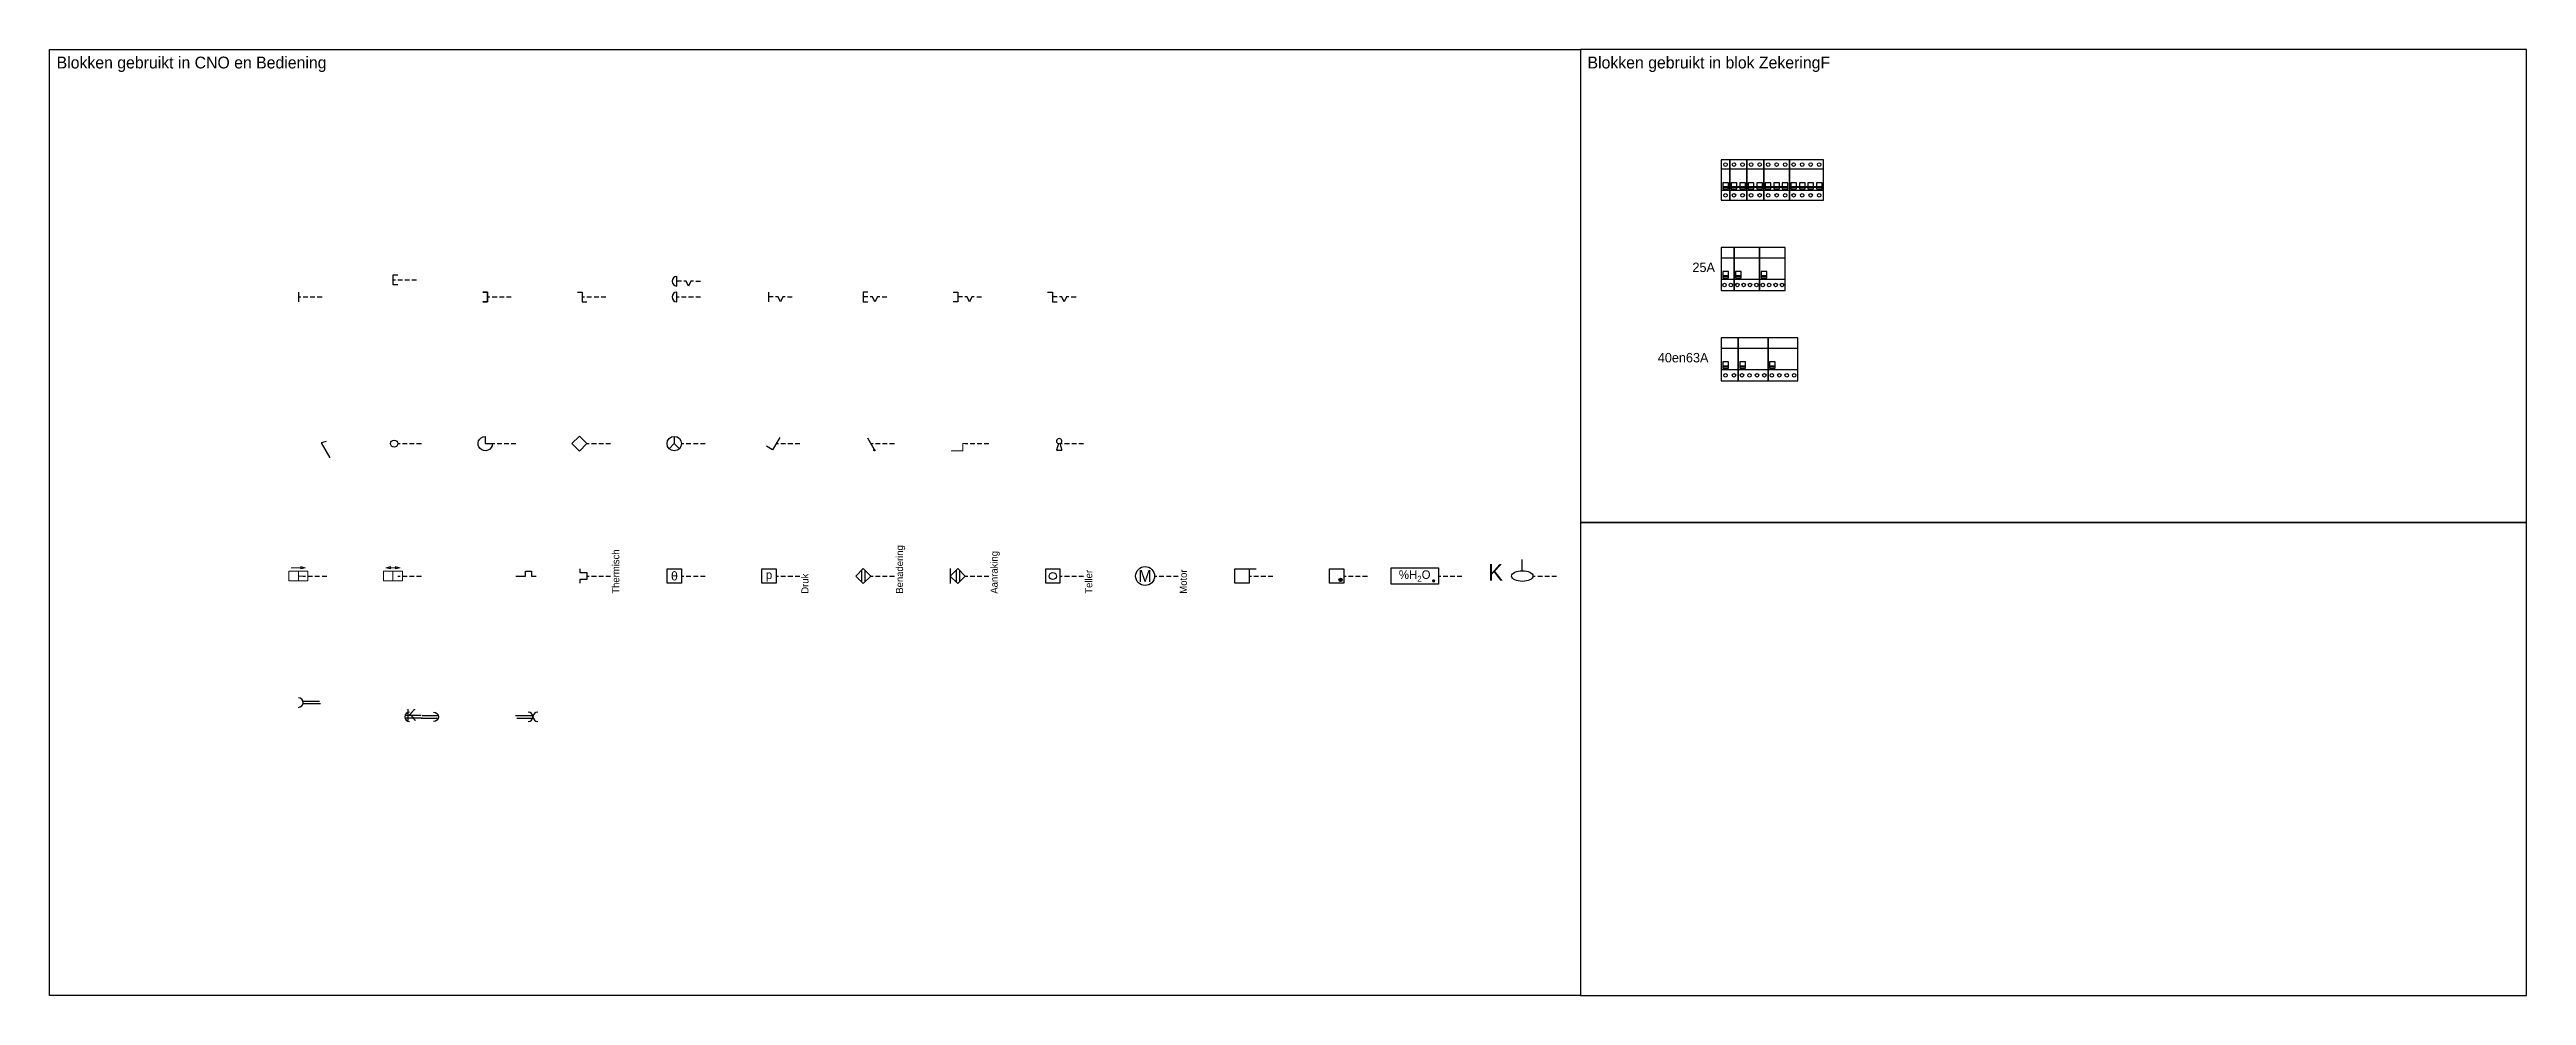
# Model space of a CAD drawing. Header units: millimetres. Extents: x -7152 to 5843, y -5056 to 10205.
# Drawn here: x -4524 to -4000, y 700 to 900 of the extents above; entities that cross this region are included whole.
import ezdxf
from ezdxf.enums import TextEntityAlignment as Align

# ---------------------------------------------------------------- set-up
doc = ezdxf.new("R2010")
doc.units = ezdxf.units.MM
doc.layers.add('BlockSupport', color=93, linetype='Continuous')
doc.styles.add('ARIAL', font='arial.ttf')
doc.styles.add('ISOPLUS', font='isoplus')
doc.styles.get("Standard").update_dxf_attribs({"font": 'isoplus.shx'})

msp = doc.modelspace()

# ---------------------------------------------------------------- texts
at = {"linetype": 'Continuous', "ltscale": 15}
for s, p in [('Blokken gebruikt in CNO en Bediening', (-4522.146, 898.5)), ('Blokken gebruikt in blok ZekeringF', (-4198.5, 898.5))]:
    msp.add_text(s, height=2.5, dxfattribs=at).set_placement(p, align=Align.TOP_LEFT)
at = {"color": 7}
for s, p in [('25A', (-4176.322, 852.951)), ('40en63A', (-4183.644, 833.851))]:
    msp.add_text(s, height=2, dxfattribs=at).set_placement(p)
at = {"layer": 'BlockSupport', "color": 1}
for s, p in [('Thermisch', (-4403.198, 784.947)), ('Benadering', (-4343.198, 784.947)), ('Aanraking', (-4323.198, 784.947)), ('Druk', (-4363.198, 784.947)), ('Teller', (-4303.198, 784.947)), ('Motor', (-4283.198, 784.947))]:
    msp.add_text(s, height=1.5, rotation=90, dxfattribs=at).set_placement(p)
at = {"layer": 'BlockSupport', "color": 7, "style": 'ISOPLUS'}
msp.add_text('K', height=3.5, dxfattribs=at).set_placement((-4219.497, 789.469), align=Align.MIDDLE_LEFT)
at = {"layer": 'BlockSupport', "color": 2, "style": 'ISOPLUS'}
msp.add_text('K', height=3.5, dxfattribs=at).set_placement((-4219.497, 789.469), align=Align.MIDDLE_LEFT)
at = {"layer": 'BlockSupport', "color": 7, "style": 'ISOPLUS'}
msp.add_text('K', height=2.5, dxfattribs=at).set_placement((-4447.179, 757.33), align=Align.BOTTOM_CENTER)

# ---------------------------------------------------------------- blocks, each defined once
blk = doc.blocks.new('iC60H-2P')
at = {"color": 0}
for p, q in [((3.6, 2.25), (0, 2.25)), ((3.6, -2.25), (0, -2.25))]:
    blk.add_line(p, q, dxfattribs=at)
blk.add_lwpolyline([(0, -4.25), (3.6, -4.25), (3.6, 4.25), (0, 4.25)], close=True, dxfattribs=at)
at = {"color": 0, "const_width": 0.4}
blk.add_lwpolyline([(0.3, -1.5), (3.3, -1.5)], dxfattribs=at)
at = {"color": 0, "linetype": 'Continuous'}
for points in [[(0.3, -1.87), (1.5, -1.87), (1.5, -0.58), (0.3, -0.58)], [(2.1, -1.87), (3.3, -1.87), (3.3, -0.58), (2.1, -0.58)]]:
    blk.add_lwpolyline(points, close=True, dxfattribs=at)
at = {"color": 0}
for centre in [(0.9, 3.25), (2.7, 3.25), (0.9, -3.25), (2.7, -3.25)]:
    blk.add_circle(centre, 0.375, dxfattribs=at)
blk = doc.blocks.new('iC60H-4P')
at = {"color": 0}
for p, q in [((7.2, 2.25), (0, 2.25)), ((7.2, -2.25), (0, -2.25))]:
    blk.add_line(p, q, dxfattribs=at)
blk.add_lwpolyline([(0, -4.25), (7.2, -4.25), (7.2, 4.25), (0, 4.25)], close=True, dxfattribs=at)
at = {"color": 0, "const_width": 0.4}
blk.add_lwpolyline([(0.3, -1.5), (6.9, -1.5)], dxfattribs=at)
at = {"color": 0, "linetype": 'Continuous'}
for points in [[(0.3, -1.87), (1.5, -1.87), (1.5, -0.58), (0.3, -0.58)], [(2.1, -1.87), (3.3, -1.87), (3.3, -0.58), (2.1, -0.58)], [(3.9, -1.87), (5.1, -1.87), (5.1, -0.58), (3.9, -0.58)], [(5.7, -1.87), (6.9, -1.87), (6.9, -0.58), (5.7, -0.58)]]:
    blk.add_lwpolyline(points, close=True, dxfattribs=at)
at = {"color": 0}
for centre in [(0.9, 3.25), (2.7, 3.25), (4.5, 3.25), (6.3, 3.25), (0.9, -3.25), (2.7, -3.25), (4.5, -3.25), (6.3, -3.25)]:
    blk.add_circle(centre, 0.375, dxfattribs=at)
blk = doc.blocks.new('iC60-25A-3P')
at = {"linetype": 'Continuous'}
h = blk.add_hatch(dxfattribs=at)
h.set_pattern_fill('ANGLE', color=253)
h.set_pattern_definition([(0, (0, 0), (0, 6.985), [5.08, -1.905]), (90, (0, 0), (-6.985, 4e-16), [5.08, -1.905])])
h.paths.add_polyline_path([(1.05, -3.4, 1), (0.3, -3.4, 1)])
at = {"color": 0}
for p, q in [((5.4, 2.25), (0, 2.25)), ((5.4, -2.25), (0, -2.25))]:
    blk.add_line(p, q, dxfattribs=at)
blk.add_lwpolyline([(0, -4.55), (5.4, -4.55), (5.4, 4.55), (0, 4.55)], close=True, dxfattribs=at)
at = {"color": 0, "const_width": 0.4}
blk.add_lwpolyline([(0.3, -1.5), (1.5, -1.5)], dxfattribs=at)
at = {"color": 0, "linetype": 'Continuous'}
blk.add_lwpolyline([(0.3, -1.87), (1.5, -1.87), (1.5, -0.58), (0.3, -0.58)], close=True, dxfattribs=at)
at = {"color": 0}
for centre in [(0.68, -3.4), (2.03, -3.4), (3.38, -3.4), (4.73, -3.4)]:
    blk.add_circle(centre, 0.375, dxfattribs=at)
blk = doc.blocks.new('iC60-25A-2P')
at = {"color": 0}
for p, q in [((2.7, 2.25), (0, 2.25)), ((2.7, -2.25), (0, -2.25))]:
    blk.add_line(p, q, dxfattribs=at)
blk.add_lwpolyline([(0, -4.55), (2.7, -4.55), (2.7, 4.55), (0, 4.55)], close=True, dxfattribs=at)
at = {"color": 0, "const_width": 0.4}
blk.add_lwpolyline([(0.3, -1.5), (1.5, -1.5)], dxfattribs=at)
at = {"color": 0, "linetype": 'Continuous'}
blk.add_lwpolyline([(0.3, -1.87), (1.5, -1.87), (1.5, -0.58), (0.3, -0.58)], close=True, dxfattribs=at)
at = {"color": 0}
for centre in [(0.68, -3.4), (2.03, -3.4)]:
    blk.add_circle(centre, 0.375, dxfattribs=at)
blk = doc.blocks.new('iC60H-3P')
at = {"color": 0}
for p, q in [((5.4, 2.25), (0, 2.25)), ((5.4, -2.25), (0, -2.25))]:
    blk.add_line(p, q, dxfattribs=at)
blk.add_lwpolyline([(0, -4.25), (5.4, -4.25), (5.4, 4.25), (0, 4.25)], close=True, dxfattribs=at)
at = {"color": 0, "const_width": 0.4}
blk.add_lwpolyline([(0.3, -1.5), (5.1, -1.5)], dxfattribs=at)
at = {"color": 0, "linetype": 'Continuous'}
for points in [[(0.3, -1.87), (1.5, -1.87), (1.5, -0.58), (0.3, -0.58)], [(2.1, -1.87), (3.3, -1.87), (3.3, -0.58), (2.1, -0.58)], [(3.9, -1.87), (5.1, -1.87), (5.1, -0.58), (3.9, -0.58)]]:
    blk.add_lwpolyline(points, close=True, dxfattribs=at)
at = {"color": 0}
for centre in [(0.9, 3.25), (2.7, 3.25), (4.5, 3.25), (0.9, -3.25), (2.7, -3.25), (4.5, -3.25)]:
    blk.add_circle(centre, 0.375, dxfattribs=at)
blk = doc.blocks.new('iC60H-1P')
at = {"color": 0}
for p, q in [((1.8, 2.25), (0, 2.25)), ((1.8, -2.25), (0, -2.25))]:
    blk.add_line(p, q, dxfattribs=at)
blk.add_lwpolyline([(0, -4.25), (1.8, -4.25), (1.8, 4.25), (0, 4.25)], close=True, dxfattribs=at)
at = {"color": 0, "const_width": 0.4}
blk.add_lwpolyline([(0.3, -1.5), (1.5, -1.5)], dxfattribs=at)
at = {"color": 0, "linetype": 'Continuous'}
blk.add_lwpolyline([(0.3, -1.87), (1.5, -1.87), (1.5, -0.58), (0.3, -0.58)], close=True, dxfattribs=at)
at = {"color": 0}
for centre in [(0.9, 3.25), (0.9, -3.25)]:
    blk.add_circle(centre, 0.375, dxfattribs=at)
blk = doc.blocks.new('iC60A-2p-40A-63A')
at = {"color": 0}
for p, q in [((3.6, 2.25), (0, 2.25)), ((3.6, -2.25), (0, -2.25))]:
    blk.add_line(p, q, dxfattribs=at)
blk.add_lwpolyline([(0, -4.55), (3.6, -4.55), (3.6, 4.55), (0, 4.55)], close=True, dxfattribs=at)
at = {"color": 0, "const_width": 0.4}
blk.add_lwpolyline([(0.3, -1.5), (1.5, -1.5)], dxfattribs=at)
at = {"color": 0, "linetype": 'Continuous'}
blk.add_lwpolyline([(0.3, -1.87), (1.5, -1.87), (1.5, -0.58), (0.3, -0.58)], close=True, dxfattribs=at)
at = {"color": 0}
for centre in [(0.9, -3.4), (2.7, -3.4)]:
    blk.add_circle(centre, 0.375, dxfattribs=at)
blk = doc.blocks.new('iC60A-4p-40A-63A')
at = {"color": 0}
for p, q in [((6.3, 2.25), (0, 2.25)), ((6.3, -2.25), (0, -2.25))]:
    blk.add_line(p, q, dxfattribs=at)
blk.add_lwpolyline([(0, -4.55), (6.3, -4.55), (6.3, 4.55), (0, 4.55)], close=True, dxfattribs=at)
at = {"color": 0, "const_width": 0.4}
blk.add_lwpolyline([(0.3, -1.5), (1.5, -1.5)], dxfattribs=at)
at = {"color": 0, "linetype": 'Continuous'}
blk.add_lwpolyline([(0.3, -1.87), (1.5, -1.87), (1.5, -0.58), (0.3, -0.58)], close=True, dxfattribs=at)
at = {"color": 0}
for centre in [(0.79, -3.4), (2.36, -3.4), (3.94, -3.4), (5.51, -3.4)]:
    blk.add_circle(centre, 0.375, dxfattribs=at)
blk = doc.blocks.new('iC60A-39-40A-63A')
at = {"color": 0}
for p, q in [((6.3, 2.25), (0, 2.25)), ((6.3, -2.25), (0, -2.25))]:
    blk.add_line(p, q, dxfattribs=at)
blk.add_lwpolyline([(0, -4.55), (6.3, -4.55), (6.3, 4.55), (0, 4.55)], close=True, dxfattribs=at)
at = {"color": 0, "const_width": 0.4}
blk.add_lwpolyline([(0.3, -1.5), (1.5, -1.5)], dxfattribs=at)
at = {"color": 0, "linetype": 'Continuous'}
blk.add_lwpolyline([(0.3, -1.87), (1.5, -1.87), (1.5, -0.58), (0.3, -0.58)], close=True, dxfattribs=at)
at = {"color": 0}
for centre in [(0.79, -3.4), (2.36, -3.4), (3.94, -3.4), (5.51, -3.4)]:
    blk.add_circle(centre, 0.375, dxfattribs=at)
blk = doc.blocks.new('iC60-25A-4P')
at = {"color": 0}
for p, q in [((5.4, 2.25), (0, 2.25)), ((5.4, -2.25), (0, -2.25))]:
    blk.add_line(p, q, dxfattribs=at)
blk.add_lwpolyline([(0, -4.55), (5.4, -4.55), (5.4, 4.55), (0, 4.55)], close=True, dxfattribs=at)
at = {"color": 0, "const_width": 0.4}
blk.add_lwpolyline([(0.3, -1.5), (1.5, -1.5)], dxfattribs=at)
at = {"color": 0, "linetype": 'Continuous'}
blk.add_lwpolyline([(0.3, -1.87), (1.5, -1.87), (1.5, -0.58), (0.3, -0.58)], close=True, dxfattribs=at)
at = {"color": 0}
for centre in [(0.68, -3.4), (2.03, -3.4), (3.38, -3.4), (4.73, -3.4)]:
    blk.add_circle(centre, 0.375, dxfattribs=at)
blk = doc.blocks.new('Handbediening')
at = {"color": 7}
blk.add_line((-5, 1), (-5, -1), dxfattribs=at)
at = {"color": 1}
for p, q in [((-5, 0), (-4.5, 0)), ((-4, 0), (-3, 0)), ((-2.5, 0), (-1.5, 0)), ((-1, 0), (0, 0))]:
    blk.add_line(p, q, dxfattribs=at)
blk = doc.blocks.new('Drukknop')
at = {"color": 1}
for p, q in [((747.14, 255.01), (747.64, 255.01)), ((748.14, 255.01), (749.14, 255.01)), ((749.64, 255.01), (750.64, 255.01)), ((751.14, 255.01), (752.14, 255.01))]:
    blk.add_line(p, q, dxfattribs=at)
at = {"color": 7}
blk.add_lwpolyline([(748.14, 256.01), (747.14, 256.01), (747.14, 254.01), (748.14, 254.01)], dxfattribs=at)
blk = doc.blocks.new('Trekken')
at = {"color": 1}
for p, q in [((-5, 0), (-4.5, 0)), ((-4, 0), (-3, 0)), ((-2.5, 0), (-1.5, 0)), ((-1, 0), (0, 0))]:
    blk.add_line(p, q, dxfattribs=at)
at = {"color": 7, "linetype": 'Continuous'}
blk.add_lwpolyline([(-6, -1), (-5, -1), (-5, 1), (-6, 1)], dxfattribs=at)
at = {"color": 7}
blk.add_lwpolyline([(-6, 1), (-5, 1), (-5, -1), (-6, -1)], dxfattribs=at)
blk = doc.blocks.new('Draaien')
at = {"color": 1}
for p, q in [((-5, 0), (-4.5, 0)), ((-4, 0), (-3, 0)), ((-2.5, 0), (-1.5, 0)), ((-1, 0), (0, 0))]:
    blk.add_line(p, q, dxfattribs=at)
at = {"color": 7, "linetype": 'Continuous'}
blk.add_lwpolyline([(-6, 1), (-5, 1), (-5, -1), (-4, -1)], dxfattribs=at)
at = {"color": 7}
blk.add_lwpolyline([(-6, 1), (-5, 1), (-5, -1), (-4, -1)], dxfattribs=at)
blk = doc.blocks.new('Slagdrukknop')
at = {"color": 1}
for p, q in [((-5, 0), (-4.5, 0)), ((-4, 0), (-3, 0)), ((-2.5, 0), (-1.5, 0)), ((-1, 0), (0, 0))]:
    blk.add_line(p, q, dxfattribs=at)
at = {"color": 7}
blk.add_lwpolyline([(-5, 1, 1), (-5, -1)], format="xyb", close=True, dxfattribs=at)
blk = doc.blocks.new('Handbediening vergendeld')
at = {"color": 7, "linetype": 'Continuous'}
blk.add_line((-5, 1), (-5, -1), dxfattribs=at)
at = {"color": 1}
blk.add_line((-1, 0), (0, 0), dxfattribs=at)
for points in [[(-4, 0), (-5, 0)], [(-1.5, 0), (-2, 0), (-2.5, -1), (-3, 0), (-3.5, 0)]]:
    blk.add_lwpolyline(points, dxfattribs=at)
blk = doc.blocks.new('Drukknop vergrendeld')
at = {"color": 1}
blk.add_line((-1, 0), (0, 0), dxfattribs=at)
at = {"color": 7, "lineweight": -2}
blk.add_lwpolyline([(-4, 1), (-5, 1), (-5, -1), (-4, -1)], dxfattribs=at)
at = {"color": 1}
for points in [[(-4, 0), (-5, 0)], [(-1.5, 0), (-2, 0), (-2.5, -1), (-3, 0), (-3.5, 0)]]:
    blk.add_lwpolyline(points, dxfattribs=at)
blk = doc.blocks.new('Trekken vergrendeld')
at = {"color": 1}
blk.add_line((-1, 0), (0, 0), dxfattribs=at)
at = {"color": 7}
blk.add_lwpolyline([(-6, 1), (-5, 1), (-5, -1), (-6, -1)], dxfattribs=at)
at = {"color": 1}
for points in [[(-4, 0), (-5, 0)], [(-1.5, 0), (-2, 0), (-2.5, -1), (-3, 0), (-3.5, 0)]]:
    blk.add_lwpolyline(points, dxfattribs=at)
blk = doc.blocks.new('Draaien vergrendeld')
at = {"color": 1}
blk.add_line((-1, 0), (0, 0), dxfattribs=at)
at = {"color": 7, "linetype": 'Continuous'}
blk.add_lwpolyline([(-6, 1), (-5, 1), (-5, -1), (-4, -1)], dxfattribs=at)
at = {"color": 1}
for points in [[(-4, 0), (-5, 0)], [(-1.5, 0), (-2, 0), (-2.5, -1), (-3, 0), (-3.5, 0)]]:
    blk.add_lwpolyline(points, dxfattribs=at)
blk = doc.blocks.new('Rol')
at = {"color": 1}
for p, q in [((-5, 0), (-4.5, 0)), ((-4, 0), (-3, 0)), ((-2.5, 0), (-1.5, 0)), ((-1, 0), (0, 0))]:
    blk.add_line(p, q, dxfattribs=at)
at = {"color": 7}
blk.add_circle((-5.75, 0), 0.75, dxfattribs=at)
blk = doc.blocks.new('Kam')
at = {"color": 1}
for p, q in [((-5, 0), (-4.5, 0)), ((-4, 0), (-3, 0)), ((-2.5, 0), (-1.5, 0)), ((-1, 0), (0, 0))]:
    blk.add_line(p, q, dxfattribs=at)
at = {"color": 7}
blk.add_lwpolyline([(-6.5, 1.5), (-6.5, 0), (-5, 0, -2.414214)], format="xyb", close=True, dxfattribs=at)
blk = doc.blocks.new('Positie')
at = {"color": 7}
blk.add_lwpolyline([(-0.73, 3.41), (-1.82, 3.15), (0, 0)], dxfattribs=at)
blk = doc.blocks.new('Afneembaar')
at = {"color": 1}
for p, q in [((-5, 0), (-4.5, 0)), ((-4, 0), (-3, 0)), ((-2.5, 0), (-1.5, 0)), ((-1, 0), (0, 0))]:
    blk.add_line(p, q, dxfattribs=at)
at = {"color": 7}
blk.add_lwpolyline([(-6.59, -1.59), (-5, 0), (-6.59, 1.59), (-8.18, 0)], close=True, dxfattribs=at)
blk = doc.blocks.new('Handwiel')
at = {"color": 7, "linetype": 'Continuous'}
for p, q in [((-6.53, 0), (-7.61, -1.08)), ((-6.53, 1.53), (-6.53, 0)), ((-6.53, 0), (-5.45, -1.08))]:
    blk.add_line(p, q, dxfattribs=at)
at = {"color": 1}
for p, q in [((-5, 0), (-4.5, 0)), ((-4, 0), (-3, 0)), ((-2.5, 0), (-1.5, 0)), ((-1, 0), (0, 0))]:
    blk.add_line(p, q, dxfattribs=at)
at = {"color": 7}
blk.add_circle((-6.53, 0), 1.53, dxfattribs=at)
blk = doc.blocks.new('Pedaal')
at = {"color": 1}
for p, q in [((-5, 0), (-4.5, 0)), ((-4, 0), (-3, 0)), ((-2.5, 0), (-1.5, 0)), ((-1, 0), (0, 0))]:
    blk.add_line(p, q, dxfattribs=at)
at = {"color": 7, "lineweight": -2}
blk.add_lwpolyline([(-4.25, 1.3), (-5.75, -1.3), (-7.05, -0.55)], dxfattribs=at)
blk = doc.blocks.new('Hefboom')
at = {"color": 7, "lineweight": -2}
blk.add_line((-5.71, 1.23), (-4.29, -1.23), dxfattribs=at)
at = {"color": 1}
for p, q in [((-5, 0), (-4.5, 0)), ((-4, 0), (-3, 0)), ((-2.5, 0), (-1.5, 0)), ((-1, 0), (0, 0))]:
    blk.add_line(p, q, dxfattribs=at)
at = {"color": 7, "lineweight": -2}
blk.add_circle((-4.21, -1.36), 0.15, dxfattribs=at)
blk = doc.blocks.new('Kruk')
at = {"color": 1}
for p, q in [((-5, 0), (-4.5, 0)), ((-4, 0), (-3, 0)), ((-2.5, 0), (-1.5, 0)), ((-1, 0), (0, 0))]:
    blk.add_line(p, q, dxfattribs=at)
at = {"color": 7, "linetype": 'ByBlock', "lineweight": 0}
blk.add_lwpolyline([(-5, 0), (-5.5, 0), (-5.5, -1.5), (-8, -1.5)], dxfattribs=at)
blk = doc.blocks.new('Sleutel')
at = {"color": 7, "linetype": 'Continuous'}
for p, q in [((-5.32, 0), (-5.74, -1.36)), ((-5, 0), (-4.58, -1.36)), ((-5.74, -1.36), (-4.58, -1.36))]:
    blk.add_line(p, q, dxfattribs=at)
at = {"color": 1}
for p, q in [((-5, 0), (-4.5, 0)), ((-4, 0), (-3, 0)), ((-2.5, 0), (-1.5, 0)), ((-1, 0), (0, 0))]:
    blk.add_line(p, q, dxfattribs=at)
at = {"color": 7, "linetype": 'Continuous'}
blk.add_arc((-5.16, 0.52), 0.547, 287.2171, 252.7829, dxfattribs=at)
blk = doc.blocks.new('Vijzel enkelwerkend')
at = {"color": 7, "linetype": 'ByBlock', "lineweight": 0}
for p, q in [((-8, -1), (-8, 1)), ((-8, 1), (-4, 1)), ((-6, 1), (-6, -1)), ((-4, 1), (-4, -1)), ((-6, -1), (-8, -1)), ((-4, -1), (-6, -1))]:
    blk.add_line(p, q, dxfattribs=at)
at = {"color": 1}
for p, q in [((-5, 0), (-4.5, 0)), ((-4, 0), (-3, 0)), ((-2.5, 0), (-1.5, 0)), ((-1, 0), (0, 0))]:
    blk.add_line(p, q, dxfattribs=at)
at = {"color": 7, "linetype": 'ByBlock', "lineweight": 0}
for points in [[(-7.5, 1.75), (-4.5, 1.75), (-5.5, 1.5), (-5.5, 2), (-4.5, 1.75)], [(-5, 0), (-6, 0)]]:
    blk.add_lwpolyline(points, dxfattribs=at)
blk = doc.blocks.new('Vijzel dubbelwerkend')
at = {"color": 7, "linetype": 'ByBlock', "lineweight": 0}
for p, q in [((-8, -1), (-8, 1)), ((-8, 1), (-4, 1)), ((-6, 1), (-6, -1)), ((-4, 1), (-4, -1)), ((-6, -1), (-8, -1)), ((-4, -1), (-6, -1))]:
    blk.add_line(p, q, dxfattribs=at)
at = {"color": 7}
for p, q in [((-5, 0), (-4.5, 0)), ((-4, 0), (-3, 0)), ((-2.5, 0), (-1.5, 0)), ((-1, 0), (0, 0))]:
    blk.add_line(p, q, dxfattribs=at)
at = {"color": 7, "linetype": 'ByBlock', "lineweight": 0}
for points in [[(-7.5, 1.75), (-4.5, 1.75), (-5.5, 1.5), (-5.5, 2), (-4.5, 1.75)], [(-4.5, 1.75), (-7.5, 1.75), (-6.5, 1.5), (-6.5, 2), (-7.5, 1.75)]]:
    blk.add_lwpolyline(points, dxfattribs=at)
blk = doc.blocks.new('Zelfonderbrekend thermisch contact')
at = {"color": 7, "linetype": 'Continuous', "ltscale": 15}
blk.add_lwpolyline([(0, 0), (2, 0), (2, 1), (3.29, 1), (3.29, 0), (4.29, 0)], dxfattribs=at)
blk = doc.blocks.new('Thermisch')
at = {"color": 1}
for p, q in [((-5, 0), (-4.5, 0)), ((-4, 0), (-3, 0)), ((-2.5, 0), (-1.5, 0)), ((-1, 0), (0, 0))]:
    blk.add_line(p, q, dxfattribs=at)
at = {"color": 7}
blk.add_lwpolyline([(-6.5, 1.5), (-6.5, 0.75), (-5, 0.75), (-5, -0.75), (-6.5, -0.75), (-6.5, -1.5)], dxfattribs=at)
blk = doc.blocks.new('Temperatuur gevoelig')
at = {"color": 1}
for p, q in [((-5, 0), (-4.5, 0)), ((-4, 0), (-3, 0)), ((-2.5, 0), (-1.5, 0)), ((-1, 0), (0, 0))]:
    blk.add_line(p, q, dxfattribs=at)
at = {"color": 7}
blk.add_lwpolyline([(-8, 1.5), (-5, 1.5), (-5, -1.5), (-8, -1.5)], close=True, dxfattribs=at)
at = {"color": 7, "insert": (-6.5, 0), "char_height": 1.875, "width": 0.75, "attachment_point": 5, "style": 'ARIAL'}
blk.add_mtext('{\\fArial|b0|i0|c161|p34;θ}', dxfattribs=at)
blk = doc.blocks.new('Druk')
at = {"color": 1}
for p, q in [((-5, 0), (-4.5, 0)), ((-4, 0), (-3, 0)), ((-2.5, 0), (-1.5, 0)), ((-1, 0), (0, 0))]:
    blk.add_line(p, q, dxfattribs=at)
at = {"color": 7}
blk.add_lwpolyline([(-8, 1.5), (-5, 1.5), (-5, -1.5), (-8, -1.5)], close=True, dxfattribs=at)
at = {"color": 7, "linetype": 'Continuous', "insert": (-6.5, 0), "char_height": 1.8, "attachment_point": 5}
blk.add_mtext_dynamic_manual_height_columns('p', width=3, gutter_width=12.5, heights=[0], dxfattribs=at)
blk = doc.blocks.new('Benadering')
at = {"color": 7}
for p, q in [((-6.97, 1.22), (-6.97, -1.22)), ((-6.22, 1.22), (-6.22, -1.22))]:
    blk.add_line(p, q, dxfattribs=at)
at = {"color": 1}
for p, q in [((-5, 0), (-4.5, 0)), ((-4, 0), (-3, 0)), ((-2.5, 0), (-1.5, 0)), ((-1, 0), (0, 0))]:
    blk.add_line(p, q, dxfattribs=at)
at = {"color": 7}
blk.add_lwpolyline([(-6.59, -1.59), (-5, 0), (-6.59, 1.59), (-8.18, 0)], close=True, dxfattribs=at)
blk = doc.blocks.new('Teller')
at = {"color": 1}
for p, q in [((-5, 0), (-4.5, 0)), ((-4, 0), (-3, 0)), ((-2.5, 0), (-1.5, 0)), ((-1, 0), (0, 0))]:
    blk.add_line(p, q, dxfattribs=at)
at = {"color": 7}
blk.add_lwpolyline([(-8, 1.5), (-5, 1.5), (-5, -1.5), (-8, -1.5)], close=True, dxfattribs=at)
blk.add_circle((-6.5, 0), 0.75, dxfattribs=at)
blk = doc.blocks.new('Motor')
at = {"color": 1}
for p, q in [((-5, 0), (-4.5, 0)), ((-4, 0), (-3, 0)), ((-2.5, 0), (-1.5, 0)), ((-1, 0), (0, 0))]:
    blk.add_line(p, q, dxfattribs=at)
at = {"color": 7, "linetype": 'Continuous'}
blk.add_circle((-7, 0), 2, dxfattribs=at)
blk.add_text('M', height=2.5, dxfattribs=at).set_placement((-7, 0), align=Align.MIDDLE_CENTER)
blk = doc.blocks.new('Vaan vloeistof')
at = {"color": 7, "linetype": 'Continuous'}
blk.add_line((-5, 1.5), (-3.5, 1.5), dxfattribs=at)
at = {"color": 1}
for p, q in [((-5, 0), (-4.5, 0)), ((-4, 0), (-3, 0)), ((-2.5, 0), (-1.5, 0)), ((-1, 0), (0, 0))]:
    blk.add_line(p, q, dxfattribs=at)
at = {"color": 7}
blk.add_lwpolyline([(-8, 1.5), (-5, 1.5), (-5, -1.5), (-8, -1.5)], close=True, dxfattribs=at)
blk = doc.blocks.new('Vaan gasstroom')
at = {"linetype": 'Continuous'}
h = blk.add_hatch(color=7, dxfattribs=at)
h.dxf.hatch_style = 1
h.paths.add_polyline_path([(-5.33, -0.83, 1), (-6.03, -0.83, 1)])
at = {"color": 1}
for p, q in [((-5, 0), (-4.5, 0)), ((-4, 0), (-3, 0)), ((-2.5, 0), (-1.5, 0)), ((-1, 0), (0, 0))]:
    blk.add_line(p, q, dxfattribs=at)
at = {"color": 7}
blk.add_lwpolyline([(-8, 1.5), (-5, 1.5), (-5, -1.5), (-8, -1.5)], close=True, dxfattribs=at)
at = {"color": 7, "linetype": 'Continuous'}
blk.add_circle((-5.68, -0.83), 0.35, dxfattribs=at)
blk = doc.blocks.new('Vochtigheid')
at = {"linetype": 'Continuous'}
h = blk.add_hatch(color=7, dxfattribs=at)
h.dxf.hatch_style = 1
h.paths.add_polyline_path([(-5.65, -1.03, 1), (-6.35, -1.03, 1)])
at = {"color": 1}
for p, q in [((-5, 0), (-4.5, 0)), ((-4, 0), (-3, 0)), ((-2.5, 0), (-1.5, 0)), ((-1, 0), (0, 0))]:
    blk.add_line(p, q, dxfattribs=at)
at = {"color": 7}
blk.add_lwpolyline([(-15, 1.75), (-5, 1.75), (-5, -1.75), (-15, -1.75)], close=True, dxfattribs=at)
at = {"color": 7, "linetype": 'Continuous', "insert": (-10, 0), "char_height": 1.8, "attachment_point": 5}
blk.add_mtext_dynamic_manual_height_columns('\\A1;%H{\\H0.7x;\\S^ 2;}O', width=11.8973, gutter_width=12.5, heights=[0], dxfattribs=at)
blk = doc.blocks.new('Vlotter vloeistof')
at = {"color": 1, "linetype": 'Continuous'}
blk.add_line((-7.25, 1.12), (-7.25, 3.5), dxfattribs=at)
at = {"color": 1}
for p, q in [((-5, 0), (-4.5, 0)), ((-4, 0), (-3, 0)), ((-2.5, 0), (-1.5, 0)), ((-1, 0), (0, 0))]:
    blk.add_line(p, q, dxfattribs=at)
at = {"color": 7, "linetype": 'Continuous'}
blk.add_ellipse((-7.25, 0), major_axis=(2.25, 0), ratio=0.5, dxfattribs=at)
blk = doc.blocks.new('Vertraagd openen')
at = {"color": 1, "lineweight": -2}
for p, q in [((-1.62, 3.25), (-5.07, 3.25)), ((-1.38, 2.75), (-5.07, 2.75))]:
    blk.add_line(p, q, dxfattribs=at)
at = {"color": 7, "lineweight": -2}
blk.add_arc((-6.04, 3), 1, 270, 90, dxfattribs=at)
blk = doc.blocks.new('Vertraagd sluiten')
at = {"color": 1, "lineweight": -2}
for p, q in [((-0.12, 0.25), (-3.51, 0.25)), ((0.12, -0.25), (-3.51, -0.25))]:
    blk.add_line(p, q, dxfattribs=at)
at = {"color": 7, "lineweight": -2}
blk.add_arc((-2.54, 0), 1, 90, 270, dxfattribs=at)
blk = doc.blocks.new('Vertraag openen en sluiten')
at = {"color": 1, "lineweight": -2}
for p, q in [((-0.12, 0.25), (3.51, 0.25)), ((0.12, -0.25), (3.51, -0.25))]:
    blk.add_line(p, q, dxfattribs=at)
at = {"color": 7, "lineweight": -2}
for centre, start, end in [((2.54, 0), 270, 90), ((4.54, 0), 90, 270)]:
    blk.add_arc(centre, 1, start, end, dxfattribs=at)
blk = doc.blocks.new('Aanraking')
at = {"color": 7, "linetype": 'Continuous'}
blk.add_line((-8.18, 1.59), (-8.18, -1.59), dxfattribs=at)
at = {"color": 7}
for p, q in [((-6.97, 1.22), (-6.97, -1.22)), ((-6.22, 1.22), (-6.22, -1.22))]:
    blk.add_line(p, q, dxfattribs=at)
at = {"color": 1}
for p, q in [((-5, 0), (-4.5, 0)), ((-4, 0), (-3, 0)), ((-2.5, 0), (-1.5, 0)), ((-1, 0), (0, 0))]:
    blk.add_line(p, q, dxfattribs=at)
at = {"color": 7}
blk.add_lwpolyline([(-6.59, -1.59), (-5, 0), (-6.59, 1.59), (-8.18, 0)], close=True, dxfattribs=at)
blk = doc.blocks.new('Slagdrukknop Vergrendeld')
at = {"color": 1}
blk.add_line((-1, 0), (0, 0), dxfattribs=at)
at = {"color": 7}
blk.add_lwpolyline([(-5, 1, 1), (-5, -1)], format="xyb", close=True, dxfattribs=at)
at = {"color": 1}
for points in [[(-4, 0), (-5, 0)], [(-1.5, 0), (-2, 0), (-2.5, -1), (-3, 0), (-3.5, 0)]]:
    blk.add_lwpolyline(points, dxfattribs=at)

# ---------------------------------------------------------------- linework, layer by layer
at = {"linetype": 'Continuous', "ltscale": 15}
msp.add_lwpolyline([(-4523.646, 900), (-4200, 900), (-4200, 700), (-4523.646, 700)], close=True, dxfattribs=at)
at = {"layer": 'BlockSupport', "color": 93, "linetype": 'Continuous'}
for points in [[(-4200, 800), (-4000, 800), (-4000, 900), (-4200, 900)], [(-4200, 700), (-4000, 700), (-4000, 800), (-4200, 800)]]:
    msp.add_lwpolyline(points, close=True, dxfattribs=at)

# ---------------------------------------------------------------- block references
for name, p in [('iC60H-1P', (-4170.221, 872.424)), ('iC60H-2P', (-4168.421, 872.424)), ('iC60H-2P', (-4164.821, 872.424)), ('iC60H-3P', (-4161.221, 872.424)), ('iC60H-4P', (-4155.821, 872.424)), ('iC60-25A-2P', (-4170.221, 853.624)), ('iC60-25A-3P', (-4167.521, 853.624)), ('iC60A-2p-40A-63A', (-4170.221, 834.524)), ('iC60A-4p-40A-63A', (-4160.321, 834.524))]:
    msp.add_blockref(name, p)
at = {"linetype": 'Continuous'}
for name, p in [('iC60-25A-4P', (-4162.121, 853.624)), ('iC60A-39-40A-63A', (-4166.621, 834.524))]:
    msp.add_blockref(name, p, dxfattribs=at)
at = {"layer": 'BlockSupport'}
for name, p in [('Handbediening', (-4466.039, 847.678)), ('Drukknop', (-5198.18, 596.281)), ('Trekken', (-4426.039, 847.678)), ('Draaien', (-4406.039, 847.678)), ('Slagdrukknop', (-4386.039, 847.678)), ('Handbediening vergendeld', (-4366.641, 847.678)), ('Drukknop vergrendeld', (-4346.641, 847.678)), ('Trekken vergrendeld', (-4326.641, 847.678)), ('Draaien vergrendeld', (-4306.641, 847.678)), ('Positie', (-4464.4, 813.691)), ('Rol', (-4445.039, 816.678)), ('Kam', (-4425.039, 816.678)), ('Afneembaar', (-4405.039, 816.678)), ('Handwiel', (-4385.039, 816.678)), ('Pedaal', (-4365.039, 816.678)), ('Hefboom', (-4345.039, 816.678)), ('Sleutel', (-4305.039, 816.678)), ('Kruk', (-4325.039, 816.678)), ('Vlotter vloeistof', (-4205.039, 788.678)), ('Vijzel enkelwerkend', (-4465.039, 788.678)), ('Vijzel dubbelwerkend', (-4445.039, 788.678)), ('Zelfonderbrekend thermisch contact', (-4425.039, 788.678)), ('Thermisch', (-4405.039, 788.678)), ('Temperatuur gevoelig', (-4385.039, 788.678)), ('Druk', (-4365.039, 788.678)), ('Benadering', (-4345.039, 788.678)), ('Aanraking', (-4325.039, 788.678)), ('Teller', (-4305.039, 788.678)), ('Motor', (-4285.039, 788.678)), ('Vaan vloeistof', (-4265.039, 788.678)), ('Vaan gasstroom', (-4245.039, 788.678)), ('Vochtigheid', (-4225.039, 788.678)), ('Vertraagd openen', (-4464.982, 758.914)), ('Vertraagd sluiten', (-4444.982, 758.914)), ('Vertraag openen en sluiten', (-4424.982, 758.914))]:
    msp.add_blockref(name, p, dxfattribs=at)
at = {"layer": 'BlockSupport', "linetype": 'Continuous'}
msp.add_blockref('Slagdrukknop Vergrendeld', (-4386.039, 850.996), dxfattribs=at)
at = {"layer": 'BlockSupport', "xscale": -1}
msp.add_blockref('Vertraagd sluiten', (-4444.982, 758.914), dxfattribs=at)

msp.set_redraw_order([(e.dxf.handle, doc.entitydb.next_handle()) for e in msp.query("TEXT MTEXT ATTDEF DIMENSION ARC_DIMENSION")])  # texts and dimensions are drawn at this point

doc.saveas('drawing.dxf')
